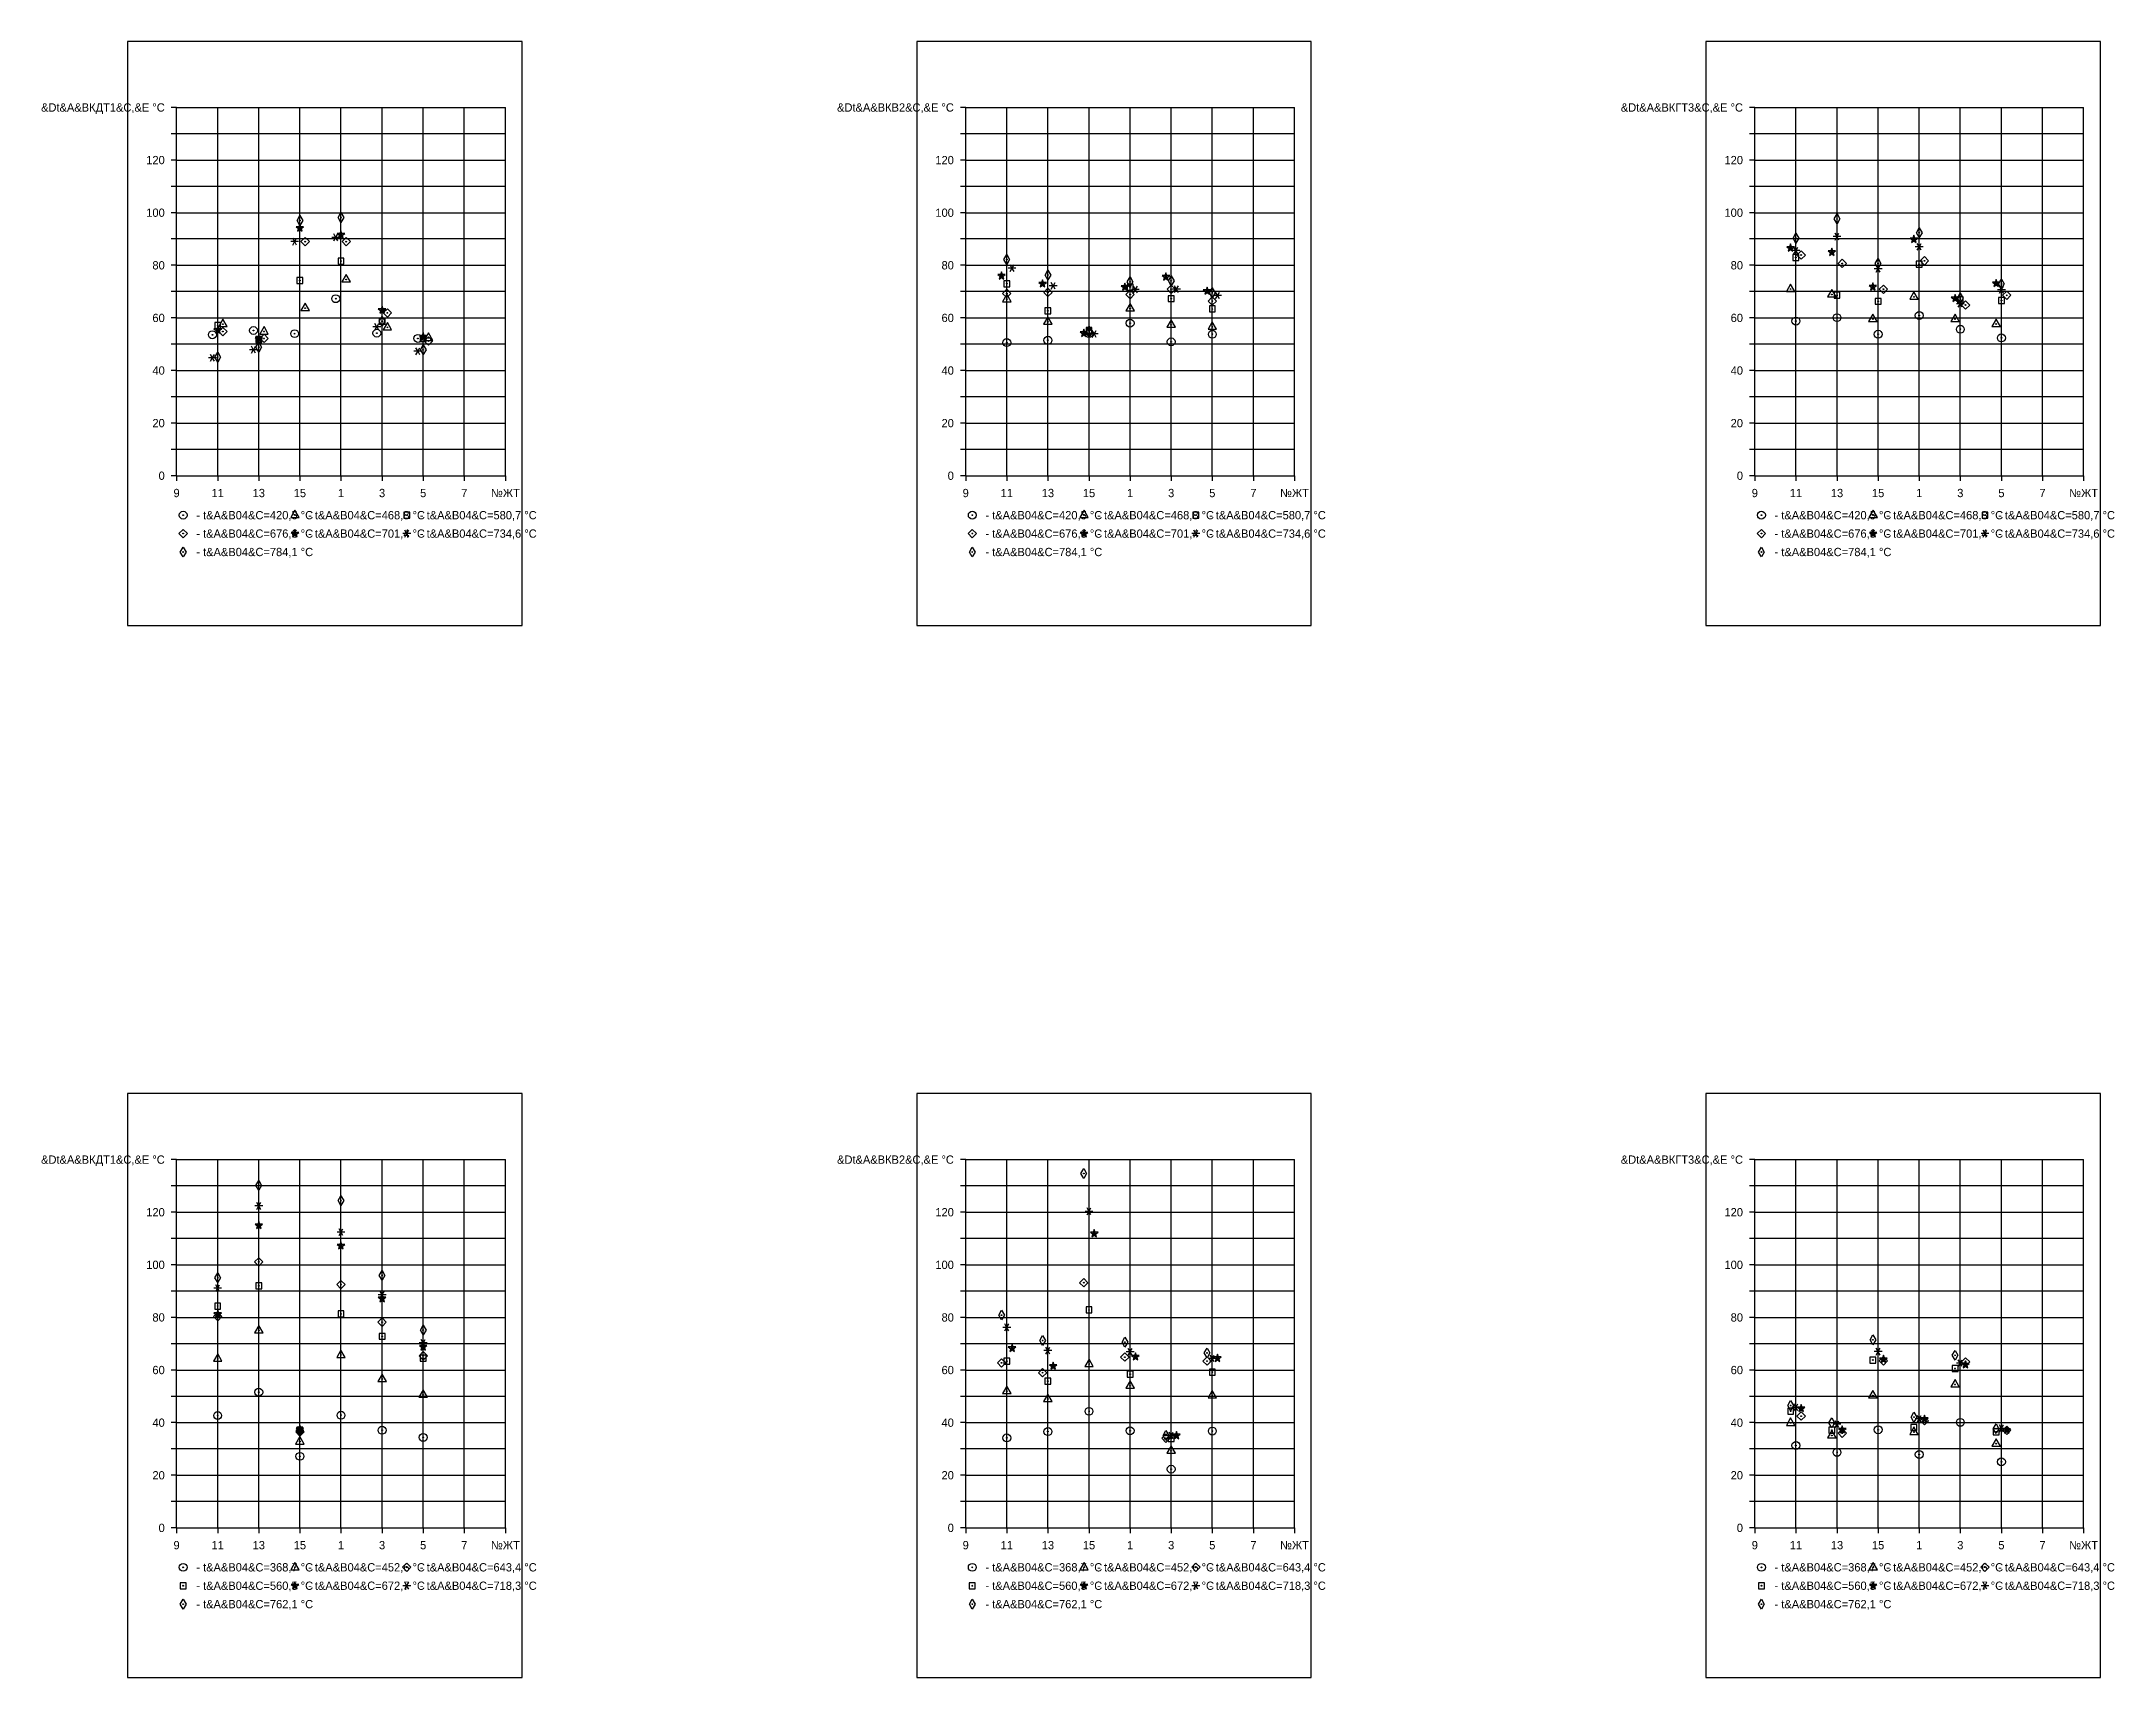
# Model space of a CAD drawing. Header units: millimetres. Extents: x -30 to 1637, y -457 to 165.
# Drawn here: x 849 to 1637, y -457 to 165 of the extents above; entities that cross this region are included whole.
import ezdxf
from ezdxf.enums import TextEntityAlignment as Align

# ---------------------------------------------------------------- set-up
doc = ezdxf.new("R2010")
doc.units = ezdxf.units.MM
doc.layers.get('0').update_dxf_attribs({"color": 40})
for name, color, linetype in [('d', 7, 'Continuous'), ('dt-tКВ2-t04-420.5', 140, 'Continuous'), ('dt-tКВ2-t04-468.8', 190, 'Continuous'), ('dt-tКВ2-t04-580.7', 10, 'Continuous'), ('dt-tКВ2-t04-676.6', 50, 'Continuous'), ('dt-tКВ2-t04-701.4', 110, 'Continuous'), ('dt-tКВ2-t04-734.6', 150, 'Continuous'), ('dt-tКВ2-t04-784.1', 200, 'Continuous'), ('dt-tКГТ3-t04-420.5', 30, 'Continuous'), ('dt-tКГТ3-t04-468.8', 60, 'Continuous'), ('dt-tКГТ3-t04-580.7', 130, 'Continuous'), ('dt-tКГТ3-t04-676.6', 160, 'Continuous'), ('dt-tКГТ3-t04-701.4', 210, 'Continuous'), ('dt-tКГТ3-t04-734.6', 40, 'Continuous'), ('dt-tКГТ3-t04-784.1', 70, 'Continuous'), ('dt-tКДТ1-t04-420.5', 30, 'Continuous'), ('dt-tКДТ1-t04-468.8', 60, 'Continuous'), ('dt-tКДТ1-t04-580.7', 130, 'Continuous'), ('dt-tКДТ1-t04-676.6', 160, 'Continuous'), ('dt-tКДТ1-t04-701.4', 210, 'Continuous'), ('dt-tКДТ1-t04-734.6', 40, 'Continuous'), ('dt-tКДТ1-t04-784.1', 70, 'Continuous'), ('gt-tКВ2-t04-368.7', 200, 'Continuous'), ('gt-tКВ2-t04-452.6', 30, 'Continuous'), ('gt-tКВ2-t04-560.5', 60, 'Continuous'), ('gt-tКВ2-t04-643.4', 130, 'Continuous'), ('gt-tКВ2-t04-672.7', 160, 'Continuous'), ('gt-tКВ2-t04-718.3', 210, 'Continuous'), ('gt-tКВ2-t04-762.1', 40, 'Continuous'), ('gt-tКГТ3-t04-368.7', 140, 'Continuous'), ('gt-tКГТ3-t04-452.6', 190, 'Continuous'), ('gt-tКГТ3-t04-560.5', 10, 'Continuous'), ('gt-tКГТ3-t04-643.4', 50, 'Continuous'), ('gt-tКГТ3-t04-672.7', 110, 'Continuous'), ('gt-tКГТ3-t04-718.3', 150, 'Continuous'), ('gt-tКГТ3-t04-762.1', 200, 'Continuous'), ('gt-tКДТ1-t04-368.7', 140, 'Continuous'), ('gt-tКДТ1-t04-452.6', 190, 'Continuous'), ('gt-tКДТ1-t04-560.5', 10, 'Continuous'), ('gt-tКДТ1-t04-643.4', 50, 'Continuous'), ('gt-tКДТ1-t04-672.7', 110, 'Continuous'), ('gt-tКДТ1-t04-718.3', 150, 'Continuous'), ('gt-tКДТ1-t04-762.1', 70, 'Continuous'), ('net', 70, 'Continuous')]:
    doc.layers.add(name, color=color, linetype=linetype)
doc.layers.add('v', color=5, linetype='Continuous', plot=False)
doc.styles.add('t', font='es_win.shx', dxfattribs={"bigfont": 'my_b_f.shx'})

msp = doc.modelspace()

# ---------------------------------------------------------------- texts
at = {"layer": 'd', "color": 54, "style": 't'}
for s, p in [('&Dt&A&BКДТ1&C,&E %%dC', (895.5, 140)), ('&Dt&A&BКВ2&C,&E %%dC', (1195.5, 140)), ('&Dt&A&BКГТ3&C,&E %%dC', (1495.5, 140)), ('120', (895.5, 120)), ('120', (1195.5, 120)), ('120', (1495.5, 120)), ('100', (895.5, 100)), ('100', (1195.5, 100)), ('100', (1495.5, 100)), ('80', (895.5, 80)), ('80', (1195.5, 80)), ('80', (1495.5, 80)), ('60', (895.5, 60)), ('60', (1195.5, 60)), ('60', (1495.5, 60)), ('40', (895.5, 40)), ('40', (1195.5, 40)), ('40', (1495.5, 40)), ('20', (895.5, 20)), ('20', (1195.5, 20)), ('20', (1495.5, 20)), ('0', (895.5, 0)), ('0', (1195.5, 0)), ('0', (1495.5, 0)), ('&Dt&A&BКДТ1&C,&E %%dC', (895.5, -260)), ('&Dt&A&BКВ2&C,&E %%dC', (1195.5, -260)), ('&Dt&A&BКГТ3&C,&E %%dC', (1495.5, -260)), ('120', (895.5, -280)), ('120', (1195.5, -280)), ('120', (1495.5, -280)), ('100', (895.5, -300)), ('100', (1195.5, -300)), ('100', (1495.5, -300)), ('80', (895.5, -320)), ('80', (1195.5, -320)), ('80', (1495.5, -320)), ('60', (895.5, -340)), ('60', (1195.5, -340)), ('60', (1495.5, -340)), ('40', (895.5, -360)), ('40', (1195.5, -360)), ('40', (1495.5, -360)), ('20', (895.5, -380)), ('20', (1195.5, -380)), ('20', (1495.5, -380)), ('0', (895.5, -400)), ('0', (1195.5, -400)), ('0', (1495.5, -400))]:
    msp.add_text(s, height=3.15, dxfattribs=at).set_placement(p, align=Align.MIDDLE_RIGHT)
for s, p in [('9', (900, -5)), ('11', (915.62, -5)), ('13', (931.25, -5)), ('15', (946.88, -5)), ('1', (962.5, -5)), ('3', (978.12, -5)), ('5', (993.75, -5)), ('7', (1009.38, -5)), ('№ЖТ', (1025, -5)), ('9', (1200, -5)), ('11', (1215.62, -5)), ('13', (1231.25, -5)), ('15', (1246.88, -5)), ('1', (1262.5, -5)), ('3', (1278.12, -5)), ('5', (1293.75, -5)), ('7', (1309.38, -5)), ('№ЖТ', (1325, -5)), ('9', (1500, -5)), ('11', (1515.62, -5)), ('13', (1531.25, -5)), ('15', (1546.88, -5)), ('1', (1562.5, -5)), ('3', (1578.12, -5)), ('5', (1593.75, -5)), ('7', (1609.38, -5)), ('№ЖТ', (1625, -5)), ('9', (900, -405)), ('11', (915.62, -405)), ('13', (931.25, -405)), ('15', (946.88, -405)), ('1', (962.5, -405)), ('3', (978.12, -405)), ('5', (993.75, -405)), ('7', (1009.38, -405)), ('№ЖТ', (1025, -405)), ('9', (1200, -405)), ('11', (1215.62, -405)), ('13', (1231.25, -405)), ('15', (1246.88, -405)), ('1', (1262.5, -405)), ('3', (1278.12, -405)), ('5', (1293.75, -405)), ('7', (1309.38, -405)), ('№ЖТ', (1325, -405)), ('9', (1500, -405)), ('11', (1515.62, -405)), ('13', (1531.25, -405)), ('15', (1546.88, -405)), ('1', (1562.5, -405)), ('3', (1578.12, -405)), ('5', (1593.75, -405)), ('7', (1609.38, -405)), ('№ЖТ', (1625, -405))]:
    msp.add_text(s, height=3.15, dxfattribs=at).set_placement(p, align=Align.TOP_CENTER)
at = {"layer": 'dt-tКВ2-t04-420.5', "color": 54, "style": 't'}
msp.add_text('- t&A&B04&C=420,5 %%dC', height=3.15, dxfattribs=at).set_placement((1207.5, -15), align=Align.MIDDLE_LEFT)
at = {"layer": 'dt-tКВ2-t04-468.8', "color": 54, "style": 't'}
msp.add_text('- t&A&B04&C=468,8 %%DC', height=3.15, dxfattribs=at).set_placement((1250, -15), align=Align.MIDDLE_LEFT)
at = {"layer": 'dt-tКВ2-t04-580.7', "color": 54, "style": 't'}
msp.add_text('- t&A&B04&C=580,7 %%dC', height=3.15, dxfattribs=at).set_placement((1292.5, -15), align=Align.MIDDLE_LEFT)
at = {"layer": 'dt-tКВ2-t04-676.6', "color": 54, "style": 't'}
msp.add_text('- t&A&B04&C=676,6 %%DC', height=3.15, dxfattribs=at).set_placement((1207.5, -22), align=Align.MIDDLE_LEFT)
at = {"layer": 'dt-tКВ2-t04-701.4', "color": 54, "style": 't'}
msp.add_text('- t&A&B04&C=701,4 %%DC', height=3.15, dxfattribs=at).set_placement((1250, -22), align=Align.MIDDLE_LEFT)
at = {"layer": 'dt-tКВ2-t04-734.6', "color": 54, "style": 't'}
msp.add_text('- t&A&B04&C=734,6 %%DC', height=3.15, dxfattribs=at).set_placement((1292.5, -22), align=Align.MIDDLE_LEFT)
at = {"layer": 'dt-tКВ2-t04-784.1', "color": 54, "style": 't'}
msp.add_text('- t&A&B04&C=784,1 %%DC', height=3.15, dxfattribs=at).set_placement((1207.5, -29), align=Align.MIDDLE_LEFT)
at = {"layer": 'dt-tКГТ3-t04-420.5', "color": 54, "style": 't'}
msp.add_text('- t&A&B04&C=420,5 %%dC', height=3.15, dxfattribs=at).set_placement((1507.5, -15), align=Align.MIDDLE_LEFT)
at = {"layer": 'dt-tКГТ3-t04-468.8', "color": 54, "style": 't'}
msp.add_text('- t&A&B04&C=468,8 %%DC', height=3.15, dxfattribs=at).set_placement((1550, -15), align=Align.MIDDLE_LEFT)
at = {"layer": 'dt-tКГТ3-t04-580.7', "color": 54, "style": 't'}
msp.add_text('- t&A&B04&C=580,7 %%dC', height=3.15, dxfattribs=at).set_placement((1592.5, -15), align=Align.MIDDLE_LEFT)
at = {"layer": 'dt-tКГТ3-t04-676.6', "color": 54, "style": 't'}
msp.add_text('- t&A&B04&C=676,6 %%DC', height=3.15, dxfattribs=at).set_placement((1507.5, -22), align=Align.MIDDLE_LEFT)
at = {"layer": 'dt-tКГТ3-t04-701.4', "color": 54, "style": 't'}
msp.add_text('- t&A&B04&C=701,4 %%DC', height=3.15, dxfattribs=at).set_placement((1550, -22), align=Align.MIDDLE_LEFT)
at = {"layer": 'dt-tКГТ3-t04-734.6', "color": 54, "style": 't'}
msp.add_text('- t&A&B04&C=734,6 %%DC', height=3.15, dxfattribs=at).set_placement((1592.5, -22), align=Align.MIDDLE_LEFT)
at = {"layer": 'dt-tКГТ3-t04-784.1', "color": 54, "style": 't'}
msp.add_text('- t&A&B04&C=784,1 %%DC', height=3.15, dxfattribs=at).set_placement((1507.5, -29), align=Align.MIDDLE_LEFT)
at = {"layer": 'dt-tКДТ1-t04-420.5', "color": 54, "style": 't'}
msp.add_text('- t&A&B04&C=420,5 %%dC', height=3.15, dxfattribs=at).set_placement((907.5, -15), align=Align.MIDDLE_LEFT)
at = {"layer": 'dt-tКДТ1-t04-468.8', "color": 54, "style": 't'}
msp.add_text('- t&A&B04&C=468,8 %%DC', height=3.15, dxfattribs=at).set_placement((950, -15), align=Align.MIDDLE_LEFT)
at = {"layer": 'dt-tКДТ1-t04-580.7', "color": 54, "style": 't'}
msp.add_text('- t&A&B04&C=580,7 %%dC', height=3.15, dxfattribs=at).set_placement((992.5, -15), align=Align.MIDDLE_LEFT)
at = {"layer": 'dt-tКДТ1-t04-676.6', "color": 54, "style": 't'}
msp.add_text('- t&A&B04&C=676,6 %%DC', height=3.15, dxfattribs=at).set_placement((907.5, -22), align=Align.MIDDLE_LEFT)
at = {"layer": 'dt-tКДТ1-t04-701.4', "color": 54, "style": 't'}
msp.add_text('- t&A&B04&C=701,4 %%DC', height=3.15, dxfattribs=at).set_placement((950, -22), align=Align.MIDDLE_LEFT)
at = {"layer": 'dt-tКДТ1-t04-734.6', "color": 54, "style": 't'}
msp.add_text('- t&A&B04&C=734,6 %%DC', height=3.15, dxfattribs=at).set_placement((992.5, -22), align=Align.MIDDLE_LEFT)
at = {"layer": 'dt-tКДТ1-t04-784.1', "color": 54, "style": 't'}
msp.add_text('- t&A&B04&C=784,1 %%DC', height=3.15, dxfattribs=at).set_placement((907.5, -29), align=Align.MIDDLE_LEFT)
at = {"layer": 'gt-tКВ2-t04-368.7', "color": 54, "style": 't'}
msp.add_text('- t&A&B04&C=368,7 %%dC', height=3.15, dxfattribs=at).set_placement((1207.5, -415), align=Align.MIDDLE_LEFT)
at = {"layer": 'gt-tКВ2-t04-452.6', "color": 54, "style": 't'}
msp.add_text('- t&A&B04&C=452,6 %%dC', height=3.15, dxfattribs=at).set_placement((1250, -415), align=Align.MIDDLE_LEFT)
at = {"layer": 'gt-tКВ2-t04-560.5', "color": 54, "style": 't'}
msp.add_text('- t&A&B04&C=560,5 %%dC', height=3.15, dxfattribs=at).set_placement((1207.5, -422), align=Align.MIDDLE_LEFT)
at = {"layer": 'gt-tКВ2-t04-643.4', "color": 54, "style": 't'}
msp.add_text('- t&A&B04&C=643,4 %%dC', height=3.15, dxfattribs=at).set_placement((1292.5, -415), align=Align.MIDDLE_LEFT)
at = {"layer": 'gt-tКВ2-t04-672.7', "color": 54, "style": 't'}
msp.add_text('- t&A&B04&C=672,7 %%dC', height=3.15, dxfattribs=at).set_placement((1250, -422), align=Align.MIDDLE_LEFT)
at = {"layer": 'gt-tКВ2-t04-718.3', "color": 54, "style": 't'}
msp.add_text('- t&A&B04&C=718,3 %%dC', height=3.15, dxfattribs=at).set_placement((1292.5, -422), align=Align.MIDDLE_LEFT)
at = {"layer": 'gt-tКВ2-t04-762.1', "color": 54, "style": 't'}
msp.add_text('- t&A&B04&C=762,1 %%dC', height=3.15, dxfattribs=at).set_placement((1207.5, -429), align=Align.MIDDLE_LEFT)
at = {"layer": 'gt-tКГТ3-t04-368.7', "color": 54, "style": 't'}
msp.add_text('- t&A&B04&C=368,7 %%dC', height=3.15, dxfattribs=at).set_placement((1507.5, -415), align=Align.MIDDLE_LEFT)
at = {"layer": 'gt-tКГТ3-t04-452.6', "color": 54, "style": 't'}
msp.add_text('- t&A&B04&C=452,6 %%dC', height=3.15, dxfattribs=at).set_placement((1550, -415), align=Align.MIDDLE_LEFT)
at = {"layer": 'gt-tКГТ3-t04-560.5', "color": 54, "style": 't'}
msp.add_text('- t&A&B04&C=560,5 %%dC', height=3.15, dxfattribs=at).set_placement((1507.5, -422), align=Align.MIDDLE_LEFT)
at = {"layer": 'gt-tКГТ3-t04-643.4', "color": 54, "style": 't'}
msp.add_text('- t&A&B04&C=643,4 %%dC', height=3.15, dxfattribs=at).set_placement((1592.5, -415), align=Align.MIDDLE_LEFT)
at = {"layer": 'gt-tКГТ3-t04-672.7', "color": 54, "style": 't'}
msp.add_text('- t&A&B04&C=672,7 %%dC', height=3.15, dxfattribs=at).set_placement((1550, -422), align=Align.MIDDLE_LEFT)
at = {"layer": 'gt-tКГТ3-t04-718.3', "color": 54, "style": 't'}
msp.add_text('- t&A&B04&C=718,3 %%dC', height=3.15, dxfattribs=at).set_placement((1592.5, -422), align=Align.MIDDLE_LEFT)
at = {"layer": 'gt-tКГТ3-t04-762.1', "color": 54, "style": 't'}
msp.add_text('- t&A&B04&C=762,1 %%dC', height=3.15, dxfattribs=at).set_placement((1507.5, -429), align=Align.MIDDLE_LEFT)
at = {"layer": 'gt-tКДТ1-t04-368.7', "color": 54, "style": 't'}
msp.add_text('- t&A&B04&C=368,7 %%dC', height=3.15, dxfattribs=at).set_placement((907.5, -415), align=Align.MIDDLE_LEFT)
at = {"layer": 'gt-tКДТ1-t04-452.6', "color": 54, "style": 't'}
msp.add_text('- t&A&B04&C=452,6 %%dC', height=3.15, dxfattribs=at).set_placement((950, -415), align=Align.MIDDLE_LEFT)
at = {"layer": 'gt-tКДТ1-t04-560.5', "color": 54, "style": 't'}
msp.add_text('- t&A&B04&C=560,5 %%dC', height=3.15, dxfattribs=at).set_placement((907.5, -422), align=Align.MIDDLE_LEFT)
at = {"layer": 'gt-tКДТ1-t04-643.4', "color": 54, "style": 't'}
msp.add_text('- t&A&B04&C=643,4 %%dC', height=3.15, dxfattribs=at).set_placement((992.5, -415), align=Align.MIDDLE_LEFT)
at = {"layer": 'gt-tКДТ1-t04-672.7', "color": 54, "style": 't'}
msp.add_text('- t&A&B04&C=672,7 %%dC', height=3.15, dxfattribs=at).set_placement((950, -422), align=Align.MIDDLE_LEFT)
at = {"layer": 'gt-tКДТ1-t04-718.3', "color": 54, "style": 't'}
msp.add_text('- t&A&B04&C=718,3 %%dC', height=3.15, dxfattribs=at).set_placement((992.5, -422), align=Align.MIDDLE_LEFT)
at = {"layer": 'gt-tКДТ1-t04-762.1', "color": 54, "style": 't'}
msp.add_text('- t&A&B04&C=762,1 %%dC', height=3.15, dxfattribs=at).set_placement((907.5, -429), align=Align.MIDDLE_LEFT)

# ---------------------------------------------------------------- blocks, each defined once
blk = doc.blocks.new('ci-01')
at = {"color": 0}
for radius in [1, 0.1]:
    blk.add_circle((0, 0), radius, dxfattribs=at)
blk = doc.blocks.new('tr-01')
blk.add_lwpolyline([(1.08, -0.62), (0, 1.25), (-1.08, -0.62)], close=True)
at = {"color": 0}
blk.add_circle((0, 0), 0.1, dxfattribs=at)
blk = doc.blocks.new('re-01')
blk.add_lwpolyline([(-0.75, -0.75), (0.75, -0.75), (0.75, 0.75), (-0.75, 0.75)], close=True)
at = {"color": 0}
blk.add_circle((0, 0), 0.1, dxfattribs=at)
blk = doc.blocks.new('ro-01')
blk.add_lwpolyline([(0, -1.06), (1.06, 0), (0, 1.06), (-1.06, 0)], close=True)
at = {"color": 0}
blk.add_circle((0, 0), 0.1, dxfattribs=at)
blk = doc.blocks.new('ap-01')
blk.add_lwpolyline([(-0.59, -0.81), (0.95, 0.31), (-0.95, 0.31), (0.59, -0.81), (0, 1)], close=True)
at = {"color": 0}
blk.add_circle((0, 0), 0.1, dxfattribs=at)
blk = doc.blocks.new('as-07')
at = {"color": 0}
for p, q in [((-0.1, 0), (-1, 0)), ((-0.05, 0.09), (-0.5, 0.87)), ((0.05, 0.09), (0.5, 0.87)), ((1, 0), (0.1, 0)), ((-0.5, -0.87), (-0.05, -0.09)), ((0.5, -0.87), (0.05, -0.09))]:
    blk.add_line(p, q, dxfattribs=at)
blk.add_circle((0, 0), 0.1, dxfattribs=at)
blk = doc.blocks.new('rm-01')
blk.add_lwpolyline([(-0.72, 0), (0, 1.25), (0.72, 0), (0, -1.25)], close=True)
at = {"color": 0}
blk.add_circle((0, 0), 0.1, dxfattribs=at)
blk.add_circle((0, 0), 0.1, dxfattribs=at)

# ---------------------------------------------------------------- linework, layer by layer
for p, q in [((900, 140), (898, 140)), ((900, 0), (900, 140)), ((900, 140), (1025, 140)), ((1025, 0), (1025, 140)), ((1200, 140), (1198, 140)), ((1200, 0), (1200, 140)), ((1200, 140), (1325, 140)), ((1325, 0), (1325, 140)), ((1500, 140), (1498, 140)), ((1500, 0), (1500, 140)), ((1500, 140), (1625, 140)), ((1625, 0), (1625, 140)), ((900, 130), (898, 130)), ((1025, 130), (900, 130)), ((1200, 130), (1198, 130)), ((1325, 130), (1200, 130)), ((1500, 130), (1498, 130)), ((1625, 130), (1500, 130)), ((900, 120), (898, 120)), ((900, 120), (1025, 120)), ((1200, 120), (1198, 120)), ((1200, 120), (1325, 120)), ((1500, 120), (1498, 120)), ((1500, 120), (1625, 120)), ((900, 110), (898, 110)), ((1025, 110), (900, 110)), ((1200, 110), (1198, 110)), ((1325, 110), (1200, 110)), ((1500, 110), (1498, 110)), ((1625, 110), (1500, 110)), ((900, 100), (898, 100)), ((900, 100), (1025, 100)), ((1200, 100), (1198, 100)), ((1200, 100), (1325, 100)), ((1500, 100), (1498, 100)), ((1500, 100), (1625, 100)), ((900, 90), (898, 90)), ((1025, 90), (900, 90)), ((1200, 90), (1198, 90)), ((1325, 90), (1200, 90)), ((1500, 90), (1498, 90)), ((1625, 90), (1500, 90)), ((900, 80), (898, 80)), ((900, 80), (1025, 80)), ((1200, 80), (1198, 80)), ((1200, 80), (1325, 80)), ((1500, 80), (1498, 80)), ((1500, 80), (1625, 80)), ((900, 70), (898, 70)), ((1025, 70), (900, 70)), ((1200, 70), (1198, 70)), ((1325, 70), (1200, 70)), ((1500, 70), (1498, 70)), ((1625, 70), (1500, 70)), ((900, 60), (898, 60)), ((900, 60), (1025, 60)), ((1200, 60), (1198, 60)), ((1200, 60), (1325, 60)), ((1500, 60), (1498, 60)), ((1500, 60), (1625, 60)), ((900, 50), (898, 50)), ((1025, 50), (900, 50)), ((1200, 50), (1198, 50)), ((1325, 50), (1200, 50)), ((1500, 50), (1498, 50)), ((1625, 50), (1500, 50)), ((900, 40), (898, 40)), ((900, 40), (1025, 40)), ((1200, 40), (1198, 40)), ((1200, 40), (1325, 40)), ((1500, 40), (1498, 40)), ((1500, 40), (1625, 40)), ((900, 30), (898, 30)), ((1025, 30), (900, 30)), ((1200, 30), (1198, 30)), ((1325, 30), (1200, 30)), ((1500, 30), (1498, 30)), ((1625, 30), (1500, 30)), ((900, 20), (898, 20)), ((900, 20), (1025, 20)), ((1200, 20), (1198, 20)), ((1200, 20), (1325, 20)), ((1500, 20), (1498, 20)), ((1500, 20), (1625, 20)), ((900, 10), (898, 10)), ((1025, 10), (900, 10)), ((1200, 10), (1198, 10)), ((1325, 10), (1200, 10)), ((1500, 10), (1498, 10)), ((1625, 10), (1500, 10)), ((900, 0), (898, 0)), ((900, 0), (1025, 0)), ((1200, 0), (1198, 0)), ((1200, 0), (1325, 0)), ((1500, 0), (1498, 0)), ((1500, 0), (1625, 0)), ((900, -260), (898, -260)), ((900, -400), (900, -260)), ((900, -260), (1025, -260)), ((1025, -400), (1025, -260)), ((1200, -260), (1198, -260)), ((1200, -400), (1200, -260)), ((1200, -260), (1325, -260)), ((1325, -400), (1325, -260)), ((1500, -260), (1498, -260)), ((1500, -400), (1500, -260)), ((1500, -260), (1625, -260)), ((1625, -400), (1625, -260)), ((900, -270), (898, -270)), ((1025, -270), (900, -270)), ((1200, -270), (1198, -270)), ((1500, -270), (1498, -270)), ((900, -280), (898, -280)), ((900, -280), (1025, -280)), ((1200, -280), (1198, -280)), ((1500, -280), (1498, -280)), ((900, -290), (898, -290)), ((1025, -290), (900, -290)), ((1200, -290), (1198, -290)), ((1500, -290), (1498, -290)), ((900, -300), (898, -300)), ((900, -300), (1025, -300)), ((1200, -300), (1198, -300)), ((1500, -300), (1498, -300)), ((900, -310), (898, -310)), ((1025, -310), (900, -310)), ((1200, -310), (1198, -310)), ((1500, -310), (1498, -310)), ((900, -320), (898, -320)), ((900, -320), (1025, -320)), ((1200, -320), (1198, -320)), ((1500, -320), (1498, -320)), ((900, -330), (898, -330)), ((1025, -330), (900, -330)), ((1200, -330), (1198, -330)), ((1500, -330), (1498, -330)), ((900, -340), (898, -340)), ((900, -340), (1025, -340)), ((1200, -340), (1198, -340)), ((1500, -340), (1498, -340)), ((900, -350), (898, -350)), ((1025, -350), (900, -350)), ((1200, -350), (1198, -350)), ((1500, -350), (1498, -350)), ((900, -360), (898, -360)), ((900, -360), (1025, -360)), ((1200, -360), (1198, -360)), ((1500, -360), (1498, -360)), ((900, -370), (898, -370)), ((1025, -370), (900, -370)), ((1200, -370), (1198, -370)), ((1500, -370), (1498, -370)), ((900, -380), (898, -380)), ((900, -380), (1025, -380)), ((1200, -380), (1198, -380)), ((1500, -380), (1498, -380)), ((900, -390), (898, -390)), ((1025, -390), (900, -390)), ((1200, -390), (1198, -390)), ((1500, -390), (1498, -390)), ((900, -400), (898, -400)), ((900, -400), (1025, -400)), ((1200, -400), (1198, -400)), ((1200, -400), (1325, -400)), ((1500, -400), (1498, -400)), ((1500, -400), (1625, -400))]:
    msp.add_line(p, q)
at = {"layer": 'd'}
for p, q in [((900, 0), (900, -2)), ((915.62, 0), (915.62, -2)), ((931.25, 0), (931.25, -2)), ((946.88, 0), (946.88, -2)), ((962.5, 0), (962.5, -2)), ((978.12, 0), (978.12, -2)), ((993.75, 0), (993.75, -2)), ((1009.38, 0), (1009.38, -2)), ((1025, 0), (1025, -2)), ((1200, 0), (1200, -2)), ((1215.62, 0), (1215.62, -2)), ((1231.25, 0), (1231.25, -2)), ((1246.88, 0), (1246.88, -2)), ((1262.5, 0), (1262.5, -2)), ((1278.12, 0), (1278.12, -2)), ((1293.75, 0), (1293.75, -2)), ((1309.38, 0), (1309.38, -2)), ((1325, 0), (1325, -2)), ((1500, 0), (1500, -2)), ((1515.62, 0), (1515.62, -2)), ((1531.25, 0), (1531.25, -2)), ((1546.88, 0), (1546.88, -2)), ((1562.5, 0), (1562.5, -2)), ((1578.12, 0), (1578.12, -2)), ((1593.75, 0), (1593.75, -2)), ((1609.38, 0), (1609.38, -2)), ((1625, 0), (1625, -2)), ((900, -400), (900, -402)), ((915.62, -400), (915.62, -402)), ((931.25, -400), (931.25, -402)), ((946.88, -400), (946.88, -402)), ((962.5, -400), (962.5, -402)), ((978.12, -400), (978.12, -402)), ((993.75, -400), (993.75, -402)), ((1009.38, -400), (1009.38, -402)), ((1025, -400), (1025, -402)), ((1200, -400), (1200, -402)), ((1215.62, -400), (1215.62, -402)), ((1231.25, -400), (1231.25, -402)), ((1246.88, -400), (1246.88, -402)), ((1262.5, -400), (1262.5, -402)), ((1278.12, -400), (1278.12, -402)), ((1293.75, -400), (1293.75, -402)), ((1309.38, -400), (1309.38, -402)), ((1325, -400), (1325, -402)), ((1500, -400), (1500, -402)), ((1515.62, -400), (1515.62, -402)), ((1531.25, -400), (1531.25, -402)), ((1546.88, -400), (1546.88, -402)), ((1562.5, -400), (1562.5, -402)), ((1578.12, -400), (1578.12, -402)), ((1593.75, -400), (1593.75, -402)), ((1609.38, -400), (1609.38, -402)), ((1625, -400), (1625, -402))]:
    msp.add_line(p, q, dxfattribs=at)
at = {"layer": 'net'}
for p, q in [((915.62, 0), (915.62, 140)), ((931.25, 0), (931.25, 140)), ((946.88, 0), (946.88, 140)), ((962.5, 0), (962.5, 140)), ((978.12, 0), (978.12, 140)), ((993.75, 0), (993.75, 140)), ((1009.38, 0), (1009.38, 140)), ((1215.62, 0), (1215.62, 140)), ((1231.25, 0), (1231.25, 140)), ((1246.88, 0), (1246.88, 140)), ((1262.5, 0), (1262.5, 140)), ((1278.12, 0), (1278.12, 140)), ((1293.75, 0), (1293.75, 140)), ((1309.38, 0), (1309.38, 140)), ((1515.62, 0), (1515.62, 140)), ((1531.25, 0), (1531.25, 140)), ((1546.88, 0), (1546.88, 140)), ((1562.5, 0), (1562.5, 140)), ((1578.12, 0), (1578.12, 140)), ((1593.75, 0), (1593.75, 140)), ((1609.38, 0), (1609.38, 140)), ((915.62, -400), (915.62, -260)), ((931.25, -400), (931.25, -260)), ((946.88, -400), (946.88, -260)), ((962.5, -400), (962.5, -260)), ((978.12, -400), (978.12, -260)), ((993.75, -400), (993.75, -260)), ((1009.38, -400), (1009.38, -260)), ((1215.62, -400), (1215.62, -260)), ((1231.25, -400), (1231.25, -260)), ((1246.88, -400), (1246.88, -260)), ((1262.5, -400), (1262.5, -260)), ((1278.12, -400), (1278.12, -260)), ((1293.75, -400), (1293.75, -260)), ((1309.38, -400), (1309.38, -260)), ((1515.62, -400), (1515.62, -260)), ((1531.25, -400), (1531.25, -260)), ((1546.88, -400), (1546.88, -260)), ((1562.5, -400), (1562.5, -260)), ((1578.12, -400), (1578.12, -260)), ((1593.75, -400), (1593.75, -260)), ((1609.38, -400), (1609.38, -260)), ((1325, -270), (1200, -270)), ((1625, -270), (1500, -270)), ((1200, -280), (1325, -280)), ((1500, -280), (1625, -280)), ((1325, -290), (1200, -290)), ((1625, -290), (1500, -290)), ((1200, -300), (1325, -300)), ((1500, -300), (1625, -300)), ((1325, -310), (1200, -310)), ((1625, -310), (1500, -310)), ((1200, -320), (1325, -320)), ((1500, -320), (1625, -320)), ((1325, -330), (1200, -330)), ((1625, -330), (1500, -330)), ((1200, -340), (1325, -340)), ((1500, -340), (1625, -340)), ((1325, -350), (1200, -350)), ((1625, -350), (1500, -350)), ((1200, -360), (1325, -360)), ((1500, -360), (1625, -360)), ((1325, -370), (1200, -370)), ((1625, -370), (1500, -370)), ((1200, -380), (1325, -380)), ((1500, -380), (1625, -380)), ((1325, -390), (1200, -390)), ((1625, -390), (1500, -390))]:
    msp.add_line(p, q, dxfattribs=at)
at = {"layer": 'v'}
for points in [[(881.4, -56.91), (1031.39, -56.91), (1031.39, 165.1), (881.4, 165.1)], [(1181.4, -56.91), (1331.39, -56.91), (1331.39, 165.1), (1181.4, 165.1)], [(1481.4, -56.91), (1631.39, -56.91), (1631.39, 165.1), (1481.4, 165.1)], [(881.4, -456.91), (1031.39, -456.91), (1031.39, -234.9), (881.4, -234.9)], [(1181.4, -456.91), (1331.39, -456.91), (1331.39, -234.9), (1181.4, -234.9)], [(1481.4, -456.91), (1631.39, -456.91), (1631.39, -234.9), (1481.4, -234.9)]]:
    msp.add_lwpolyline(points, close=True, dxfattribs=at)

# ---------------------------------------------------------------- block references
at = {"layer": 'dt-tКВ2-t04-420.5', "xscale": 1.5, "yscale": 1.5, "zscale": 1.5}
for p in [(1246.88, 54), (1262.5, 58), (1293.75, 53.8), (1215.62, 50.6), (1231.25, 51.5), (1278.12, 50.9), (1202.5, -15)]:
    msp.add_blockref('ci-01', p, dxfattribs=at)
at = {"layer": 'dt-tКВ2-t04-468.8', "xscale": 1.5, "yscale": 1.5, "zscale": 1.5}
for p in [(1215.62, 67.1), (1262.5, 63.6), (1231.25, 58.5), (1246.88, 55), (1278.12, 57.4), (1293.75, 56.6), (1245, -15)]:
    msp.add_blockref('tr-01', p, dxfattribs=at)
at = {"layer": 'dt-tКВ2-t04-580.7', "xscale": 1.5, "yscale": 1.5, "zscale": 1.5}
for p in [(1215.62, 73), (1262.5, 71.7), (1231.25, 62.7), (1278.12, 67.3), (1293.75, 63.4), (1246.88, 55.2), (1287.5, -15)]:
    msp.add_blockref('re-01', p, dxfattribs=at)
at = {"layer": 'dt-tКВ2-t04-676.6', "xscale": 1.5, "yscale": 1.5, "zscale": 1.5}
for p in [(1231.25, 69.7), (1278.12, 70.9), (1215.62, 69.3), (1262.5, 68.9), (1293.75, 66.4), (1246.88, 54.4), (1202.5, -22)]:
    msp.add_blockref('ro-01', p, dxfattribs=at)
at = {"layer": 'dt-tКВ2-t04-701.4', "xscale": 1.5, "yscale": 1.5, "zscale": 1.5}
for p in [(1213.62, 76), (1229.25, 73), (1260.5, 71.7), (1276.12, 75.6), (1291.75, 70.2), (1244.88, 54.2), (1245, -22)]:
    msp.add_blockref('ap-01', p, dxfattribs=at)
at = {"layer": 'dt-tКВ2-t04-734.6', "xscale": 1.5, "yscale": 1.5, "zscale": 1.5}
for p in [(1217.62, 78.9), (1233.25, 72.2), (1264.5, 70.8), (1280.12, 70.9), (1295.75, 68.5), (1248.88, 53.9), (1287.5, -22)]:
    msp.add_blockref('as-07', p, dxfattribs=at)
at = {"layer": 'dt-tКВ2-t04-784.1', "xscale": 1.5, "yscale": 1.5, "zscale": 1.5}
for p in [(1215.62, 82.2), (1231.25, 76.3), (1262.5, 73.7), (1278.12, 74.1), (1293.75, 69.5), (1246.88, 54.9), (1202.5, -29)]:
    msp.add_blockref('rm-01', p, dxfattribs=at)
at = {"layer": 'dt-tКГТ3-t04-420.5', "xscale": 1.5, "yscale": 1.5, "zscale": 1.5}
for p in [(1515.62, 58.8), (1531.25, 60.1), (1546.88, 53.8), (1562.5, 60.9), (1578.12, 55.7), (1593.75, 52.4), (1502.5, -15)]:
    msp.add_blockref('ci-01', p, dxfattribs=at)
at = {"layer": 'dt-tКГТ3-t04-468.8', "xscale": 1.5, "yscale": 1.5, "zscale": 1.5}
for p in [(1513.62, 71), (1529.25, 68.9), (1560.5, 68), (1544.88, 59.6), (1576.12, 59.5), (1591.75, 57.7), (1545, -15)]:
    msp.add_blockref('tr-01', p, dxfattribs=at)
at = {"layer": 'dt-tКГТ3-t04-580.7', "xscale": 1.5, "yscale": 1.5, "zscale": 1.5}
for p in [(1515.62, 83), (1562.5, 80.4), (1531.25, 68.6), (1546.88, 66.3), (1578.12, 66.9), (1593.75, 66.6), (1587.5, -15)]:
    msp.add_blockref('re-01', p, dxfattribs=at)
at = {"layer": 'dt-tКГТ3-t04-676.6', "xscale": 1.5, "yscale": 1.5, "zscale": 1.5}
for p in [(1517.62, 83.9), (1533.25, 80.7), (1564.5, 81.7), (1548.88, 70.9), (1580.12, 64.9), (1595.75, 68.6), (1502.5, -22)]:
    msp.add_blockref('ro-01', p, dxfattribs=at)
at = {"layer": 'dt-tКГТ3-t04-701.4', "xscale": 1.5, "yscale": 1.5, "zscale": 1.5}
for p in [(1513.62, 86.6), (1560.5, 89.9), (1529.25, 85), (1544.88, 71.8), (1591.75, 73.1), (1576.12, 67.4), (1545, -22)]:
    msp.add_blockref('ap-01', p, dxfattribs=at)
at = {"layer": 'dt-tКГТ3-t04-734.6', "xscale": 1.5, "yscale": 1.5, "zscale": 1.5}
for p in [(1515.62, 85.6), (1531.25, 90.9), (1562.5, 87), (1546.88, 78.7), (1593.75, 70.7), (1578.12, 65.4), (1587.5, -22)]:
    msp.add_blockref('as-07', p, dxfattribs=at)
at = {"layer": 'dt-tКГТ3-t04-784.1', "xscale": 1.5, "yscale": 1.5, "zscale": 1.5}
for p in [(1531.25, 97.7), (1515.62, 90.3), (1562.5, 92.4), (1546.88, 80.7), (1593.75, 72.9), (1578.12, 67.5), (1502.5, -29)]:
    msp.add_blockref('rm-01', p, dxfattribs=at)
at = {"layer": 'dt-tКДТ1-t04-420.5', "xscale": 1.5, "yscale": 1.5, "zscale": 1.5}
for p in [(960.5, 67.3), (929.25, 55.2), (944.88, 54), (976.12, 54.2), (913.62, 53.6), (991.75, 52.2), (902.5, -15)]:
    msp.add_blockref('ci-01', p, dxfattribs=at)
at = {"layer": 'dt-tКДТ1-t04-468.8', "xscale": 1.5, "yscale": 1.5, "zscale": 1.5}
for p in [(964.5, 74.6), (948.88, 63.7), (917.62, 57.6), (933.25, 54.8), (980.12, 56.4), (995.75, 52.4), (945, -15)]:
    msp.add_blockref('tr-01', p, dxfattribs=at)
at = {"layer": 'dt-tКДТ1-t04-580.7', "xscale": 1.5, "yscale": 1.5, "zscale": 1.5}
for p in [(962.5, 81.6), (946.88, 74.2), (915.62, 57.1), (978.12, 58.7), (931.25, 51.8), (993.75, 52.1), (987.5, -15)]:
    msp.add_blockref('re-01', p, dxfattribs=at)
at = {"layer": 'dt-tКДТ1-t04-676.6', "xscale": 1.5, "yscale": 1.5, "zscale": 1.5}
for p in [(948.88, 89), (964.5, 89), (980.12, 61.9), (917.62, 54.8), (933.25, 52.2), (995.75, 51.2), (902.5, -22)]:
    msp.add_blockref('ro-01', p, dxfattribs=at)
at = {"layer": 'dt-tКДТ1-t04-701.4', "xscale": 1.5, "yscale": 1.5, "zscale": 1.5}
for p in [(946.88, 94.2), (962.5, 91.6), (978.12, 63), (915.62, 55.4), (931.25, 52.1), (993.75, 52.9), (945, -22)]:
    msp.add_blockref('ap-01', p, dxfattribs=at)
at = {"layer": 'dt-tКДТ1-t04-734.6', "xscale": 1.5, "yscale": 1.5, "zscale": 1.5}
for p in [(944.88, 89), (960.5, 90.6), (976.12, 56.6), (929.25, 47.9), (991.75, 47.3), (913.62, 44.8), (987.5, -22)]:
    msp.add_blockref('as-07', p, dxfattribs=at)
at = {"layer": 'dt-tКДТ1-t04-784.1', "xscale": 1.5, "yscale": 1.5, "zscale": 1.5}
for p in [(946.88, 97), (962.5, 98.2), (978.12, 58.7), (931.25, 48.9), (993.75, 47.9), (915.62, 45.1), (902.5, -29)]:
    msp.add_blockref('rm-01', p, dxfattribs=at)
at = {"layer": 'gt-tКВ2-t04-368.7', "xscale": 1.5, "yscale": 1.5, "zscale": 1.5}
for p in [(1246.88, -355.7), (1231.25, -363.4), (1262.5, -363.1), (1293.75, -363.2), (1215.62, -365.8), (1278.12, -377.7), (1202.5, -415)]:
    msp.add_blockref('ci-01', p, dxfattribs=at)
at = {"layer": 'gt-tКВ2-t04-452.6', "xscale": 1.5, "yscale": 1.5, "zscale": 1.5}
for p in [(1246.88, -337.7), (1215.62, -348), (1262.5, -346), (1231.25, -351), (1293.75, -349.6), (1278.12, -370.7), (1245, -415)]:
    msp.add_blockref('tr-01', p, dxfattribs=at)
at = {"layer": 'gt-tКВ2-t04-560.5', "xscale": 1.5, "yscale": 1.5, "zscale": 1.5}
for p in [(1246.88, -317.1), (1215.62, -336.6), (1231.25, -344.2), (1262.5, -341.6), (1293.75, -340.8), (1278.12, -366.1), (1202.5, -422)]:
    msp.add_blockref('re-01', p, dxfattribs=at)
at = {"layer": 'gt-tКВ2-t04-643.4', "xscale": 1.5, "yscale": 1.5, "zscale": 1.5}
for p in [(1244.88, -306.8), (1213.62, -337.3), (1260.5, -335.1), (1291.75, -336.6), (1229.25, -341), (1276.12, -365.9), (1287.5, -415)]:
    msp.add_blockref('ro-01', p, dxfattribs=at)
at = {"layer": 'gt-tКВ2-t04-672.7', "xscale": 1.5, "yscale": 1.5, "zscale": 1.5}
for p in [(1248.88, -288.1), (1217.62, -331.7), (1233.25, -338.5), (1264.5, -334.9), (1295.75, -335.5), (1280.12, -364.9), (1245, -422)]:
    msp.add_blockref('ap-01', p, dxfattribs=at)
at = {"layer": 'gt-tКВ2-t04-718.3', "xscale": 1.5, "yscale": 1.5, "zscale": 1.5}
for p in [(1246.88, -279.7), (1215.62, -323.8), (1231.25, -332.6), (1262.5, -333.1), (1293.75, -335.6), (1278.12, -364.9), (1287.5, -422)]:
    msp.add_blockref('as-07', p, dxfattribs=at)
at = {"layer": 'gt-tКВ2-t04-762.1', "xscale": 1.5, "yscale": 1.5, "zscale": 1.5}
for p in [(1244.88, -265.3), (1213.62, -319.1), (1229.25, -328.8), (1260.5, -329.4), (1291.75, -333.5), (1276.12, -364.9), (1202.5, -429)]:
    msp.add_blockref('rm-01', p, dxfattribs=at)
at = {"layer": 'gt-tКГТ3-t04-368.7', "xscale": 1.5, "yscale": 1.5, "zscale": 1.5}
for p in [(1546.88, -362.7), (1578.12, -359.9), (1515.62, -368.7), (1531.25, -371.3), (1562.5, -372.1), (1593.75, -374.9), (1502.5, -415)]:
    msp.add_blockref('ci-01', p, dxfattribs=at)
at = {"layer": 'gt-tКГТ3-t04-452.6', "xscale": 1.5, "yscale": 1.5, "zscale": 1.5}
for p in [(1576.12, -345.5), (1544.88, -349.7), (1513.62, -360.1), (1560.5, -363.6), (1529.25, -364.9), (1591.75, -368), (1545, -415)]:
    msp.add_blockref('tr-01', p, dxfattribs=at)
at = {"layer": 'gt-tКГТ3-t04-560.5', "xscale": 1.5, "yscale": 1.5, "zscale": 1.5}
for p in [(1544.88, -336.2), (1576.12, -339.4), (1513.62, -355.6), (1529.25, -362.9), (1560.5, -361.8), (1591.75, -363.5), (1502.5, -422)]:
    msp.add_blockref('re-01', p, dxfattribs=at)
at = {"layer": 'gt-tКГТ3-t04-643.4', "xscale": 1.5, "yscale": 1.5, "zscale": 1.5}
for p in [(1548.88, -336.5), (1580.12, -336.9), (1517.62, -357.5), (1533.25, -364), (1564.5, -359.3), (1595.75, -362.9), (1587.5, -415)]:
    msp.add_blockref('ro-01', p, dxfattribs=at)
at = {"layer": 'gt-tКГТ3-t04-672.7', "xscale": 1.5, "yscale": 1.5, "zscale": 1.5}
for p in [(1548.88, -335.9), (1580.12, -338), (1517.62, -354.6), (1533.25, -362.7), (1564.5, -358.6), (1595.75, -362.8), (1545, -422)]:
    msp.add_blockref('ap-01', p, dxfattribs=at)
at = {"layer": 'gt-tКГТ3-t04-718.3', "xscale": 1.5, "yscale": 1.5, "zscale": 1.5}
for p in [(1546.88, -333), (1578.12, -337.4), (1515.62, -354.2), (1531.25, -360.6), (1562.5, -358.6), (1593.75, -362.2), (1587.5, -422)]:
    msp.add_blockref('as-07', p, dxfattribs=at)
at = {"layer": 'gt-tКГТ3-t04-762.1', "xscale": 1.5, "yscale": 1.5, "zscale": 1.5}
for p in [(1544.88, -328.5), (1576.12, -334.4), (1513.62, -353.5), (1529.25, -360.1), (1560.5, -357.9), (1591.75, -362.3), (1502.5, -429)]:
    msp.add_blockref('rm-01', p, dxfattribs=at)
at = {"layer": 'gt-tКДТ1-t04-368.7', "xscale": 1.5, "yscale": 1.5, "zscale": 1.5}
for p in [(931.25, -348.4), (915.62, -357.3), (962.5, -357.2), (978.12, -362.9), (993.75, -365.6), (946.88, -372.8), (902.5, -415)]:
    msp.add_blockref('ci-01', p, dxfattribs=at)
at = {"layer": 'gt-tКДТ1-t04-452.6', "xscale": 1.5, "yscale": 1.5, "zscale": 1.5}
for p in [(931.25, -324.9), (915.62, -335.7), (962.5, -334.3), (978.12, -343.4), (993.75, -349.4), (946.88, -367.2), (945, -415)]:
    msp.add_blockref('tr-01', p, dxfattribs=at)
at = {"layer": 'gt-tКДТ1-t04-560.5', "xscale": 1.5, "yscale": 1.5, "zscale": 1.5}
for p in [(931.25, -308), (915.62, -315.7), (962.5, -318.6), (978.12, -327.2), (993.75, -335.5), (946.88, -362.9), (902.5, -422)]:
    msp.add_blockref('re-01', p, dxfattribs=at)
at = {"layer": 'gt-tКДТ1-t04-643.4', "xscale": 1.5, "yscale": 1.5, "zscale": 1.5}
for p in [(931.25, -298.9), (962.5, -307.5), (915.62, -319.7), (978.12, -321.8), (993.75, -334.6), (946.88, -363.5), (987.5, -415)]:
    msp.add_blockref('ro-01', p, dxfattribs=at)
at = {"layer": 'gt-tКДТ1-t04-672.7', "xscale": 1.5, "yscale": 1.5, "zscale": 1.5}
for p in [(931.25, -285), (962.5, -292.7), (978.12, -312.8), (915.62, -318.7), (993.75, -331.2), (946.88, -362.6), (945, -422)]:
    msp.add_blockref('ap-01', p, dxfattribs=at)
at = {"layer": 'gt-tКДТ1-t04-718.3', "xscale": 1.5, "yscale": 1.5, "zscale": 1.5}
for p in [(931.25, -277.6), (962.5, -287.6), (915.62, -308.9), (978.12, -311.4), (993.75, -329.7), (946.88, -363), (987.5, -422)]:
    msp.add_blockref('as-07', p, dxfattribs=at)
at = {"layer": 'gt-tКДТ1-t04-762.1', "xscale": 1.5, "yscale": 1.5, "zscale": 1.5}
for p in [(931.25, -269.8), (962.5, -275.6), (915.62, -304.9), (978.12, -304), (993.75, -324.8), (946.88, -363.1), (902.5, -429)]:
    msp.add_blockref('rm-01', p, dxfattribs=at)

msp.set_redraw_order([(e.dxf.handle, doc.entitydb.next_handle()) for e in msp.query("TEXT MTEXT ATTDEF DIMENSION ARC_DIMENSION")])  # texts and dimensions are drawn at this point

doc.saveas('drawing.dxf')
